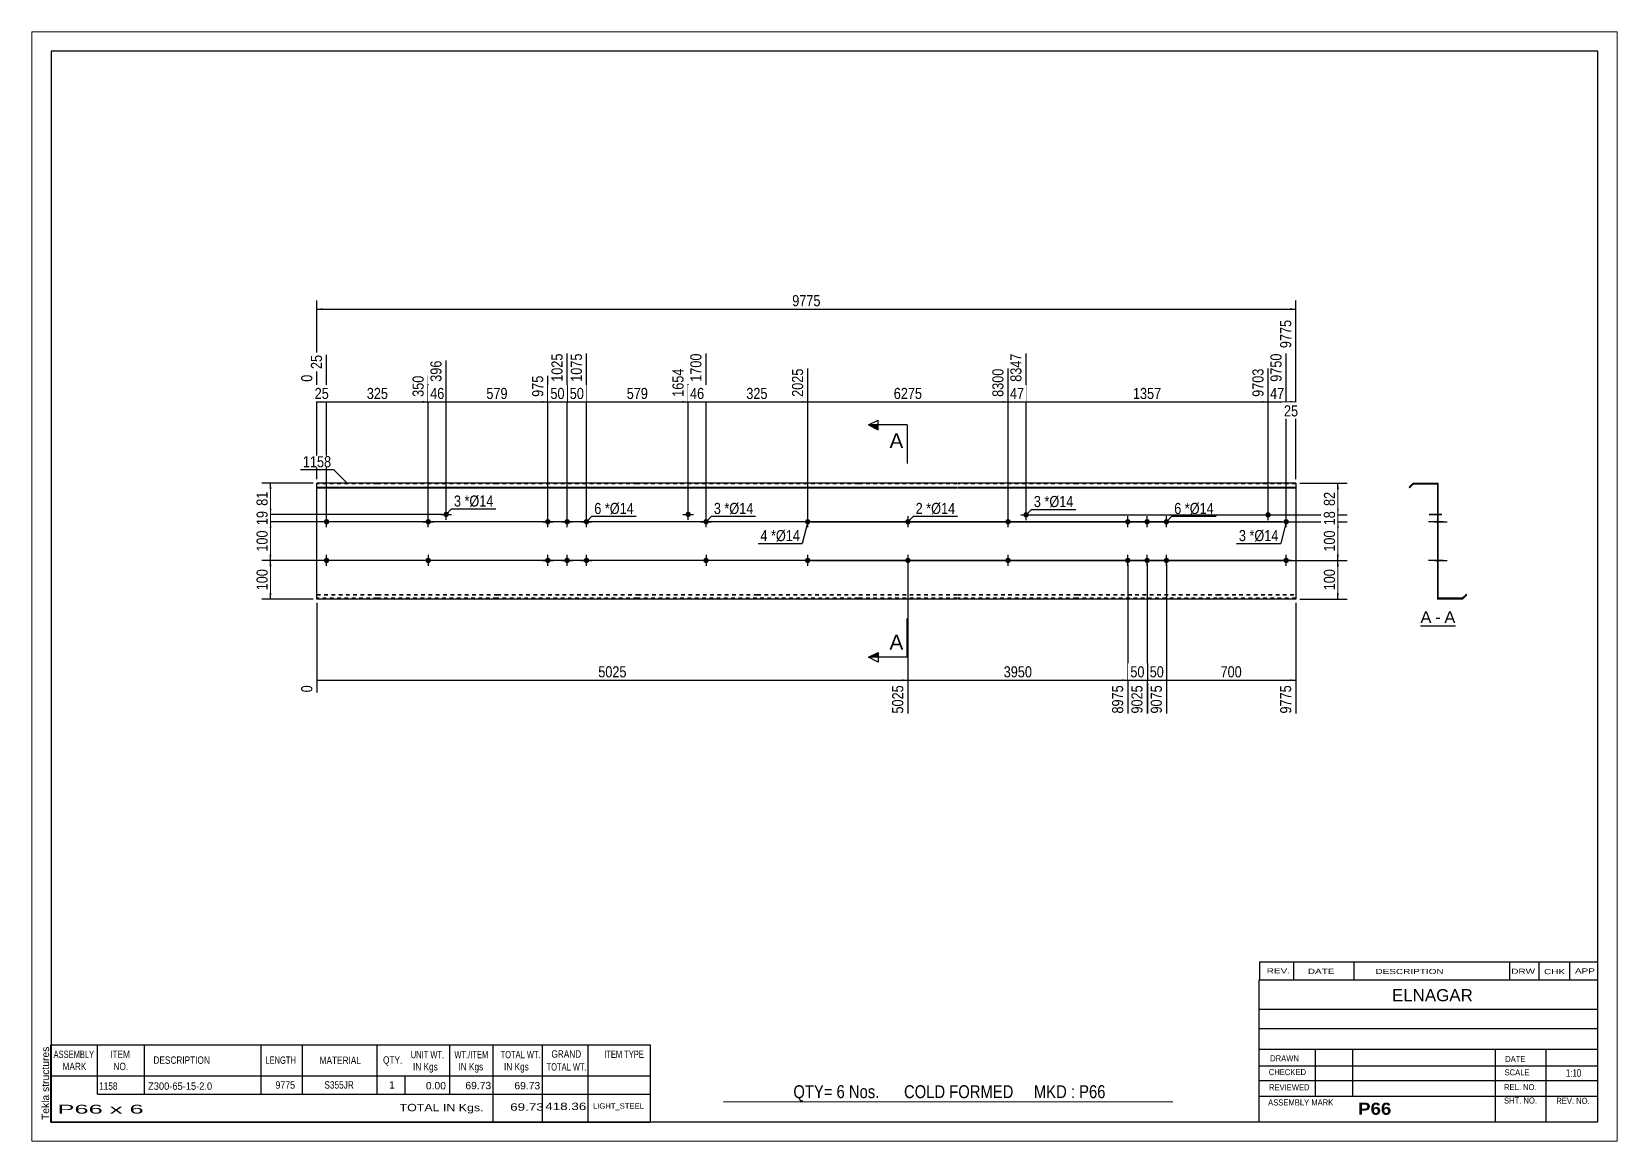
# Paper-space layout 'Layout1' of a CAD drawing. Header units: millimetres. Extents: x 0 to 410, y 0 to 287.
# The model-space entities are those that its viewports show. They can reach past a viewport. Long polylines and large blocks are cut down to what shows.
import ezdxf

# ---------------------------------------------------------------- set-up
doc = ezdxf.new("R2010")
doc.units = ezdxf.units.MM
doc.linetypes.add('DXK_LINE_DOT1', pattern=[1.8814, 0.9407, -0.9407])
doc.layers.add('Viewport layer', color=7, linetype='Continuous', plot=False)
doc.styles.add('Arial', font='ARIAL.TTF', dxfattribs={"height": 0.2})
doc.styles.add('Arial Bold', font='ARIALBD.TTF', dxfattribs={"height": 0.2})
doc.styles.add('Arial Narrow', font='ARIALN.TTF', dxfattribs={"height": 0.2})

# ---------------------------------------------------------------- blocks, each defined once
blk = doc.blocks.new('Unknown-629086649-2102')
at = {"color": 5, "linetype": 'Continuous'}
for p, q in [((331.25, 126.75), (-68.75, 126.75)), ((-68.75, 126.75), (-68.75, -150.25)), ((331.25, -150.25), (331.25, 126.75)), ((-68.75, -150.25), (331.25, -150.25))]:
    blk.add_line(p, q, dxfattribs=at)
at = {"color": 174, "linetype": 'Continuous', "style": 'Arial'}
blk.add_text('Tekla structures', height=1.9102, rotation=90, dxfattribs=at).set_placement((-69.25, -149.75))
blk = doc.blocks.new('Unknown-629086649-12 - 1240')
at = {"color": 7, "linetype": 'Continuous'}
blk.add_line((285.35, -21.95), (294.38, -21.95), dxfattribs=at)
at = {"color": 0, "linetype": 'Continuous'}
blk.add_wipeout([(288.19, -21.2), (288.19, -18), (285.35, -18), (285.35, -21.2)], dxfattribs=at)
blk.add_wipeout([(290.57, -21.2), (290.57, -18), (289.15, -18), (289.15, -21.2)], dxfattribs=at)
at = {"color": 96, "linetype": 'Continuous', "style": 'Arial'}
blk.add_text('A', height=3.06, dxfattribs=at).set_placement((285.35, -21.2))
at = {"color": 0, "linetype": 'Continuous'}
blk.add_wipeout([(294.38, -21.2), (294.38, -18), (291.53, -18), (291.53, -21.2)], dxfattribs=at)
at = {"color": 96, "linetype": 'Continuous', "style": 'Arial'}
for s, p in [('-', (289.15, -21.2)), ('A', (291.53, -21.2))]:
    blk.add_text(s, height=3.06, dxfattribs=at).set_placement(p)
blk = doc.blocks.new('Bolt-629086649-1223 - 1203')
at = {"linetype": 'Continuous'}
blk.add_hatch(color=3, dxfattribs=at).paths.add_polyline_path([(249.93, 5, -1), (251.33, 5, -1)])
at = {"color": 3, "linetype": 'Continuous'}
for p, q in [((249.23, 5), (252.03, 5)), ((250.63, 3.6), (250.63, 6.4))]:
    blk.add_line(p, q, dxfattribs=at)
blk = doc.blocks.new('Part-629086649-1218 - 1203')
at = {"color": 2, "linetype": 'Continuous'}
for p, q in [((0, -15), (0, 15)), ((15.6, 15), (0, 15)), ((0, 13.94), (15.6, 13.94)), ((0, 13.8), (15.6, 13.8)), ((46.51, 15), (15.7, 15)), ((15.7, 13.94), (46.51, 13.94)), ((15.7, 13.8), (46.51, 13.8)), ((82.8, 15), (46.61, 15)), ((46.61, 13.94), (82.8, 13.94)), ((46.61, 13.8), (82.8, 13.8)), ((113.72, 15), (82.9, 15)), ((82.9, 13.94), (113.72, 13.94)), ((82.9, 13.8), (113.72, 13.8)), ((140.01, 15), (113.82, 15)), ((113.82, 13.94), (140.01, 13.94)), ((113.82, 13.8), (140.01, 13.8)), ((165.51, 15), (140.11, 15)), ((140.11, 13.94), (165.51, 13.94)), ((140.11, 13.8), (165.51, 13.8)), ((196.47, 15), (165.61, 15)), ((165.61, 13.94), (196.47, 13.94)), ((165.61, 13.8), (196.47, 13.8)), ((232.77, 15), (196.57, 15)), ((196.57, 13.94), (232.77, 13.94)), ((196.57, 13.8), (232.77, 13.8)), ((253.13, 15), (232.87, 15)), ((232.87, 13.94), (253.13, 13.94)), ((232.87, 13.8), (253.13, 13.8)), ((253.13, 15), (253.13, -15)), ((15.6, -15), (0, -15)), ((46.51, -15), (15.7, -15)), ((82.8, -15), (46.61, -15)), ((113.72, -15), (82.9, -15)), ((140.01, -15), (113.82, -15)), ((165.51, -15), (140.11, -15)), ((196.47, -15), (165.61, -15)), ((232.77, -15), (196.57, -15)), ((253.13, -15), (232.87, -15))]:
    blk.add_line(p, q, dxfattribs=at)
at = {"color": 7, "linetype": 'DXK_LINE_DOT1'}
for p, q in [((15.6, 14.8), (0, 14.8)), ((46.51, 14.8), (15.7, 14.8)), ((82.8, 14.8), (46.61, 14.8)), ((113.72, 14.8), (82.9, 14.8)), ((140.01, 14.8), (113.82, 14.8)), ((165.51, 14.8), (140.11, 14.8)), ((196.47, 14.8), (165.61, 14.8)), ((232.77, 14.8), (196.57, 14.8)), ((253.13, 14.8), (232.87, 14.8)), ((0, -13.8), (15.6, -13.8)), ((0, -13.94), (15.6, -13.94)), ((15.6, -14.8), (0, -14.8)), ((15.7, -13.8), (46.51, -13.8)), ((15.7, -13.94), (46.51, -13.94)), ((46.51, -14.8), (15.7, -14.8)), ((46.61, -13.8), (82.8, -13.8)), ((46.61, -13.94), (82.8, -13.94)), ((82.8, -14.8), (46.61, -14.8)), ((82.9, -13.8), (113.72, -13.8)), ((82.9, -13.94), (113.72, -13.94)), ((113.72, -14.8), (82.9, -14.8)), ((113.82, -13.8), (140.01, -13.8)), ((113.82, -13.94), (140.01, -13.94)), ((140.01, -14.8), (113.82, -14.8)), ((140.11, -13.8), (165.51, -13.8)), ((140.11, -13.94), (165.51, -13.94)), ((165.51, -14.8), (140.11, -14.8)), ((165.61, -13.8), (196.47, -13.8)), ((165.61, -13.94), (196.47, -13.94)), ((196.47, -14.8), (165.61, -14.8)), ((196.57, -13.8), (232.77, -13.8)), ((196.57, -13.94), (232.77, -13.94)), ((232.77, -14.8), (196.57, -14.8)), ((232.87, -13.8), (253.13, -13.8)), ((232.87, -13.94), (253.13, -13.94)), ((253.13, -14.8), (232.87, -14.8))]:
    blk.add_line(p, q, dxfattribs=at)
blk = doc.blocks.new('Bolt-629086649-1219 - 1203')
at = {"linetype": 'Continuous'}
for points in [[(208.97, 5, -1), (210.37, 5, -1)], [(213.97, 5, -1), (215.37, 5, -1)], [(218.97, 5, -1), (220.37, 5, -1)], [(208.97, -5, -1), (210.37, -5, -1)], [(213.97, -5, -1), (215.37, -5, -1)], [(218.97, -5, -1), (220.37, -5, -1)]]:
    blk.add_hatch(color=3, dxfattribs=at).paths.add_polyline_path(points)
at = {"color": 3, "linetype": 'Continuous'}
for p, q in [((208.27, 5), (211.07, 5)), ((209.67, 3.6), (209.67, 6.4)), ((213.27, 5), (216.07, 5)), ((214.67, 3.6), (214.67, 6.4)), ((218.27, 5), (221.07, 5)), ((219.67, 3.6), (219.67, 6.4)), ((209.67, -6.4), (209.67, -3.6)), ((214.67, -6.4), (214.67, -3.6)), ((219.67, -6.4), (219.67, -3.6)), ((208.27, -5), (211.07, -5)), ((213.27, -5), (216.07, -5)), ((218.27, -5), (221.07, -5))]:
    blk.add_line(p, q, dxfattribs=at)
blk = doc.blocks.new('Bolt-629086649-1220 - 1203')
at = {"linetype": 'Continuous'}
blk.add_hatch(color=3, dxfattribs=at).paths.add_polyline_path([(245.26, 6.79, -1), (246.66, 6.79, -1)])
at = {"color": 3, "linetype": 'Continuous'}
for p, q in [((244.56, 6.79), (247.36, 6.79)), ((245.96, 5.39), (245.96, 8.19))]:
    blk.add_line(p, q, dxfattribs=at)
blk = doc.blocks.new('Bolt-629086649-1221 - 1203')
at = {"linetype": 'Continuous'}
blk.add_hatch(color=3, dxfattribs=at).paths.add_polyline_path([(182.68, 6.79, -1), (184.08, 6.79, -1)])
at = {"color": 3, "linetype": 'Continuous'}
for p, q in [((181.98, 6.79), (184.78, 6.79)), ((183.38, 5.39), (183.38, 8.19))]:
    blk.add_line(p, q, dxfattribs=at)
blk = doc.blocks.new('Bolt-629086649-1222 - 1203')
at = {"linetype": 'Continuous'}
blk.add_hatch(color=3, dxfattribs=at).paths.add_polyline_path([(178.01, 5, -1), (179.41, 5, -1)])
at = {"color": 3, "linetype": 'Continuous'}
for p, q in [((177.31, 5), (180.11, 5)), ((178.71, 3.6), (178.71, 6.4))]:
    blk.add_line(p, q, dxfattribs=at)
blk = doc.blocks.new('Bolt-629086649-1224 - 1203')
at = {"linetype": 'Continuous'}
for points in [[(59.01, 5, -1), (60.41, 5, -1)], [(64.01, 5, -1), (65.41, 5, -1)], [(69.01, 5, -1), (70.41, 5, -1)], [(59.01, -5, -1), (60.41, -5, -1)], [(64.01, -5, -1), (65.41, -5, -1)], [(69.01, -5, -1), (70.41, -5, -1)]]:
    blk.add_hatch(color=3, dxfattribs=at).paths.add_polyline_path(points)
at = {"color": 3, "linetype": 'Continuous'}
for p, q in [((58.31, 5), (61.11, 5)), ((59.71, 3.6), (59.71, 6.4)), ((63.31, 5), (66.11, 5)), ((64.71, 3.6), (64.71, 6.4)), ((68.31, 5), (71.11, 5)), ((69.71, 3.6), (69.71, 6.4)), ((59.71, -6.4), (59.71, -3.6)), ((64.71, -6.4), (64.71, -3.6)), ((69.71, -6.4), (69.71, -3.6)), ((58.31, -5), (61.11, -5)), ((63.31, -5), (66.11, -5)), ((68.31, -5), (71.11, -5))]:
    blk.add_line(p, q, dxfattribs=at)
blk = doc.blocks.new('Bolt-629086649-1225 - 1203')
at = {"linetype": 'Continuous'}
blk.add_hatch(color=3, dxfattribs=at).paths.add_polyline_path([(95.3, 6.91, -1), (96.7, 6.91, -1)])
at = {"color": 3, "linetype": 'Continuous'}
for p, q in [((96, 5.51), (96, 8.31)), ((94.6, 6.91), (97.4, 6.91))]:
    blk.add_line(p, q, dxfattribs=at)
blk = doc.blocks.new('Bolt-629086649-1226 - 1203')
at = {"linetype": 'Continuous'}
blk.add_hatch(color=3, dxfattribs=at).paths.add_polyline_path([(32.71, 6.91, -1), (34.11, 6.91, -1)])
at = {"color": 3, "linetype": 'Continuous'}
for p, q in [((33.41, 5.51), (33.41, 8.31)), ((32.01, 6.91), (34.81, 6.91))]:
    blk.add_line(p, q, dxfattribs=at)
blk = doc.blocks.new('Bolt-629086649-1227 - 1203')
at = {"linetype": 'Continuous'}
blk.add_hatch(color=3, dxfattribs=at).paths.add_polyline_path([(28.09, 5, -1), (29.49, 5, -1)])
at = {"color": 3, "linetype": 'Continuous'}
for p, q in [((27.39, 5), (30.19, 5)), ((28.79, 3.6), (28.79, 6.4))]:
    blk.add_line(p, q, dxfattribs=at)
blk = doc.blocks.new('Bolt-629086649-1228 - 1203')
at = {"linetype": 'Continuous'}
blk.add_hatch(color=3, dxfattribs=at).paths.add_polyline_path([(99.92, 5, -1), (101.32, 5, -1)])
at = {"color": 3, "linetype": 'Continuous'}
for p, q in [((99.22, 5), (102.02, 5)), ((100.62, 3.6), (100.62, 6.4))]:
    blk.add_line(p, q, dxfattribs=at)
blk = doc.blocks.new('Bolt-629086649-1229 - 1203')
at = {"linetype": 'Continuous'}
blk.add_hatch(color=3, dxfattribs=at).paths.add_polyline_path([(101.32, -5, -1), (99.92, -5, -1)])
at = {"color": 3, "linetype": 'Continuous'}
for p, q in [((100.62, -3.6), (100.62, -6.4)), ((102.02, -5), (99.22, -5))]:
    blk.add_line(p, q, dxfattribs=at)
blk = doc.blocks.new('Bolt-629086649-1230 - 1203')
at = {"linetype": 'Continuous'}
blk.add_hatch(color=3, dxfattribs=at).paths.add_polyline_path([(29.49, -5, -1), (28.09, -5, -1)])
at = {"color": 3, "linetype": 'Continuous'}
for p, q in [((28.79, -3.6), (28.79, -6.4)), ((30.19, -5), (27.39, -5))]:
    blk.add_line(p, q, dxfattribs=at)
blk = doc.blocks.new('Bolt-629086649-1231 - 1203')
at = {"linetype": 'Continuous'}
blk.add_hatch(color=3, dxfattribs=at).paths.add_polyline_path([(249.93, -5, -1), (251.33, -5, -1)])
at = {"color": 3, "linetype": 'Continuous'}
for p, q in [((250.63, -6.4), (250.63, -3.6)), ((252.03, -5), (249.23, -5))]:
    blk.add_line(p, q, dxfattribs=at)
blk = doc.blocks.new('Bolt-629086649-1232 - 1203')
at = {"linetype": 'Continuous'}
blk.add_hatch(color=3, dxfattribs=at).paths.add_polyline_path([(178.01, -5, -1), (179.41, -5, -1)])
at = {"color": 3, "linetype": 'Continuous'}
for p, q in [((178.71, -6.4), (178.71, -3.6)), ((180.11, -5), (177.31, -5))]:
    blk.add_line(p, q, dxfattribs=at)
blk = doc.blocks.new('Bolt-629086649-1233 - 1203')
at = {"linetype": 'Continuous'}
for points in [[(1.8, 5, -1), (3.2, 5, -1)], [(126.21, 5, -1), (127.61, 5, -1)]]:
    blk.add_hatch(color=3, dxfattribs=at).paths.add_polyline_path(points)
at = {"color": 3, "linetype": 'Continuous'}
for p, q in [((3.9, 5), (1.1, 5)), ((2.5, 3.6), (2.5, 6.4)), ((128.31, 5), (125.51, 5)), ((126.91, 3.6), (126.91, 6.4))]:
    blk.add_line(p, q, dxfattribs=at)
blk = doc.blocks.new('Bolt-629086649-1234 - 1203')
at = {"linetype": 'Continuous'}
for points in [[(1.8, -5, -1), (3.2, -5, -1)], [(126.21, -5, -1), (127.61, -5, -1)]]:
    blk.add_hatch(color=3, dxfattribs=at).paths.add_polyline_path(points)
at = {"color": 3, "linetype": 'Continuous'}
for p, q in [((2.5, -6.4), (2.5, -3.6)), ((126.91, -6.4), (126.91, -3.6)), ((3.9, -5), (1.1, -5)), ((128.31, -5), (125.51, -5))]:
    blk.add_line(p, q, dxfattribs=at)
blk = doc.blocks.new('Bolt-629086649-1235 - 1203')
at = {"linetype": 'Continuous'}
for points in [[(153.51, 5, -1), (152.11, 5, -1)], [(153.51, -5, -1), (152.11, -5, -1)]]:
    blk.add_hatch(color=3, dxfattribs=at).paths.add_polyline_path(points)
at = {"color": 3, "linetype": 'Continuous'}
for p, q in [((154.21, 5), (151.41, 5)), ((152.81, 6.4), (152.81, 3.6)), ((152.81, -3.6), (152.81, -6.4)), ((154.21, -5), (151.41, -5))]:
    blk.add_line(p, q, dxfattribs=at)
blk = doc.blocks.new('Bolt-629086649-1248 - 1240')
at = {"linetype": 'Continuous'}
for points in [[(289.76, 5.7), (289.76, 4.3), (289.96, 4.3), (289.96, 5.7)], [(289.76, 5.7), (289.76, 4.3), (289.96, 4.3), (289.96, 5.7)], [(289.76, 5.7), (289.76, 4.3), (289.96, 4.3), (289.96, 5.7)], [(289.76, -4.3), (289.76, -5.7), (289.96, -5.7), (289.96, -4.3)], [(289.76, -4.3), (289.76, -5.7), (289.96, -5.7), (289.96, -4.3)], [(289.76, -4.3), (289.76, -5.7), (289.96, -5.7), (289.96, -4.3)]]:
    blk.add_hatch(color=3, dxfattribs=at).paths.add_polyline_path(points)
at = {"color": 3, "linetype": 'Continuous'}
for p, q in [((291.26, 5), (287.46, 5)), ((291.26, 5), (287.46, 5)), ((291.26, 5), (287.46, 5)), ((289.96, 5.7), (289.76, 5.7)), ((289.96, 5.7), (289.76, 5.7)), ((289.96, 5.7), (289.76, 5.7)), ((289.96, 4.3), (289.76, 4.3)), ((289.96, 4.3), (289.76, 4.3)), ((289.96, 4.3), (289.76, 4.3)), ((291.26, -5), (287.46, -5)), ((291.26, -5), (287.46, -5)), ((291.26, -5), (287.46, -5)), ((289.96, -4.3), (289.76, -4.3)), ((289.96, -4.3), (289.76, -4.3)), ((289.96, -4.3), (289.76, -4.3)), ((289.96, -5.7), (289.76, -5.7)), ((289.96, -5.7), (289.76, -5.7)), ((289.96, -5.7), (289.76, -5.7))]:
    blk.add_line(p, q, dxfattribs=at)
blk = doc.blocks.new('Part-629086649-1242 - 1240')
at = {"color": 2, "linetype": 'Continuous'}
for p, q in [((283.46, 15), (282.4, 13.94)), ((282.4, 13.94), (282.54, 13.8)), ((282.54, 13.8), (283.54, 14.8)), ((283.46, 15), (289.96, 15)), ((283.54, 14.8), (289.76, 14.8)), ((289.76, 14.8), (289.76, -15)), ((289.96, -14.8), (289.96, 15)), ((296.26, -15), (289.76, -15)), ((296.18, -14.8), (289.96, -14.8)), ((297.18, -13.8), (296.18, -14.8)), ((296.26, -15), (297.32, -13.94)), ((297.32, -13.94), (297.18, -13.8))]:
    blk.add_line(p, q, dxfattribs=at)
blk = doc.blocks.new('Bolt-629086649-1243 - 1240')
at = {"linetype": 'Continuous'}
for points in [[(289.76, 5.7), (289.76, 4.3), (289.96, 4.3), (289.96, 5.7)], [(289.76, 5.7), (289.76, 4.3), (289.96, 4.3), (289.96, 5.7)], [(289.76, 5.7), (289.76, 4.3), (289.96, 4.3), (289.96, 5.7)], [(289.76, -4.3), (289.76, -5.7), (289.96, -5.7), (289.96, -4.3)], [(289.76, -4.3), (289.76, -5.7), (289.96, -5.7), (289.96, -4.3)], [(289.76, -4.3), (289.76, -5.7), (289.96, -5.7), (289.96, -4.3)]]:
    blk.add_hatch(color=3, dxfattribs=at).paths.add_polyline_path(points)
at = {"color": 3, "linetype": 'Continuous'}
for p, q in [((291.26, 5), (287.46, 5)), ((291.26, 5), (287.46, 5)), ((291.26, 5), (287.46, 5)), ((289.96, 5.7), (289.76, 5.7)), ((289.96, 5.7), (289.76, 5.7)), ((289.96, 5.7), (289.76, 5.7)), ((289.96, 4.3), (289.76, 4.3)), ((289.96, 4.3), (289.76, 4.3)), ((289.96, 4.3), (289.76, 4.3)), ((291.26, -5), (287.46, -5)), ((291.26, -5), (287.46, -5)), ((291.26, -5), (287.46, -5)), ((289.96, -4.3), (289.76, -4.3)), ((289.96, -4.3), (289.76, -4.3)), ((289.96, -4.3), (289.76, -4.3)), ((289.96, -5.7), (289.76, -5.7)), ((289.96, -5.7), (289.76, -5.7)), ((289.96, -5.7), (289.76, -5.7))]:
    blk.add_line(p, q, dxfattribs=at)
blk = doc.blocks.new('Bolt-629086649-1244 - 1240')
at = {"linetype": 'Continuous'}
blk.add_hatch(color=3, dxfattribs=at).paths.add_polyline_path([(289.76, 7.49), (289.76, 6.09), (289.96, 6.09), (289.96, 7.49)])
at = {"color": 3, "linetype": 'Continuous'}
for p, q in [((290.91, 6.79), (287.61, 6.79)), ((289.96, 7.49), (289.76, 7.49)), ((289.96, 6.09), (289.76, 6.09))]:
    blk.add_line(p, q, dxfattribs=at)
blk = doc.blocks.new('Bolt-629086649-1245 - 1240')
at = {"linetype": 'Continuous'}
blk.add_hatch(color=3, dxfattribs=at).paths.add_polyline_path([(289.76, 7.49), (289.76, 6.09), (289.96, 6.09), (289.96, 7.49)])
at = {"color": 3, "linetype": 'Continuous'}
for p, q in [((290.91, 6.79), (287.61, 6.79)), ((289.96, 7.49), (289.76, 7.49)), ((289.96, 6.09), (289.76, 6.09))]:
    blk.add_line(p, q, dxfattribs=at)
blk = doc.blocks.new('Bolt-629086649-1246 - 1240')
at = {"linetype": 'Continuous'}
blk.add_hatch(color=3, dxfattribs=at).paths.add_polyline_path([(289.76, 5.7), (289.76, 4.3), (289.96, 4.3), (289.96, 5.7)])
at = {"color": 3, "linetype": 'Continuous'}
for p, q in [((290.91, 5), (287.61, 5)), ((289.96, 5.7), (289.76, 5.7)), ((289.96, 4.3), (289.76, 4.3))]:
    blk.add_line(p, q, dxfattribs=at)
blk = doc.blocks.new('Bolt-629086649-1247 - 1240')
at = {"linetype": 'Continuous'}
blk.add_hatch(color=3, dxfattribs=at).paths.add_polyline_path([(289.76, 5.7), (289.76, 4.3), (289.96, 4.3), (289.96, 5.7)])
at = {"color": 3, "linetype": 'Continuous'}
for p, q in [((290.91, 5), (287.61, 5)), ((289.96, 5.7), (289.76, 5.7)), ((289.96, 4.3), (289.76, 4.3))]:
    blk.add_line(p, q, dxfattribs=at)
blk = doc.blocks.new('Bolt-629086649-1249 - 1240')
at = {"linetype": 'Continuous'}
blk.add_hatch(color=3, dxfattribs=at).paths.add_polyline_path([(289.76, 7.61), (289.76, 6.21), (289.96, 6.21), (289.96, 7.61)])
at = {"color": 3, "linetype": 'Continuous'}
for p, q in [((290.91, 6.91), (287.61, 6.91)), ((289.96, 7.61), (289.76, 7.61)), ((289.96, 6.21), (289.76, 6.21))]:
    blk.add_line(p, q, dxfattribs=at)
blk = doc.blocks.new('Bolt-629086649-1250 - 1240')
at = {"linetype": 'Continuous'}
blk.add_hatch(color=3, dxfattribs=at).paths.add_polyline_path([(289.76, 7.61), (289.76, 6.21), (289.96, 6.21), (289.96, 7.61)])
at = {"color": 3, "linetype": 'Continuous'}
for p, q in [((290.91, 6.91), (287.61, 6.91)), ((289.96, 7.61), (289.76, 7.61)), ((289.96, 6.21), (289.76, 6.21))]:
    blk.add_line(p, q, dxfattribs=at)
blk = doc.blocks.new('Bolt-629086649-1251 - 1240')
at = {"linetype": 'Continuous'}
blk.add_hatch(color=3, dxfattribs=at).paths.add_polyline_path([(289.76, 5.7), (289.76, 4.3), (289.96, 4.3), (289.96, 5.7)])
at = {"color": 3, "linetype": 'Continuous'}
for p, q in [((290.91, 5), (287.61, 5)), ((289.96, 5.7), (289.76, 5.7)), ((289.96, 4.3), (289.76, 4.3))]:
    blk.add_line(p, q, dxfattribs=at)
blk = doc.blocks.new('Bolt-629086649-1252 - 1240')
at = {"linetype": 'Continuous'}
blk.add_hatch(color=3, dxfattribs=at).paths.add_polyline_path([(289.76, 5.7), (289.76, 4.3), (289.96, 4.3), (289.96, 5.7)])
at = {"color": 3, "linetype": 'Continuous'}
for p, q in [((290.91, 5), (287.61, 5)), ((289.96, 5.7), (289.76, 5.7)), ((289.96, 4.3), (289.76, 4.3))]:
    blk.add_line(p, q, dxfattribs=at)
blk = doc.blocks.new('Bolt-629086649-1253 - 1240')
at = {"linetype": 'Continuous'}
blk.add_hatch(color=3, dxfattribs=at).paths.add_polyline_path([(289.96, -5.7), (289.96, -4.3), (289.76, -4.3), (289.76, -5.7)])
at = {"color": 3, "linetype": 'Continuous'}
for p, q in [((289.96, -4.3), (289.76, -4.3)), ((290.76, -5), (289.76, -5)), ((289.96, -5.7), (289.76, -5.7))]:
    blk.add_line(p, q, dxfattribs=at)
blk = doc.blocks.new('Bolt-629086649-1254 - 1240')
at = {"linetype": 'Continuous'}
blk.add_hatch(color=3, dxfattribs=at).paths.add_polyline_path([(289.96, -5.7), (289.96, -4.3), (289.76, -4.3), (289.76, -5.7)])
at = {"color": 3, "linetype": 'Continuous'}
for p, q in [((289.96, -4.3), (289.76, -4.3)), ((290.76, -5), (289.76, -5)), ((289.96, -5.7), (289.76, -5.7))]:
    blk.add_line(p, q, dxfattribs=at)
blk = doc.blocks.new('Bolt-629086649-1255 - 1240')
at = {"linetype": 'Continuous'}
blk.add_hatch(color=3, dxfattribs=at).paths.add_polyline_path([(289.76, -4.3), (289.76, -5.7), (289.96, -5.7), (289.96, -4.3)])
at = {"color": 3, "linetype": 'Continuous'}
for p, q in [((288.96, -5), (292.26, -5)), ((289.76, -4.3), (289.96, -4.3)), ((289.76, -5.7), (289.96, -5.7))]:
    blk.add_line(p, q, dxfattribs=at)
blk = doc.blocks.new('Bolt-629086649-1256 - 1240')
at = {"linetype": 'Continuous'}
blk.add_hatch(color=3, dxfattribs=at).paths.add_polyline_path([(289.76, -4.3), (289.76, -5.7), (289.96, -5.7), (289.96, -4.3)])
at = {"color": 3, "linetype": 'Continuous'}
for p, q in [((288.96, -5), (292.26, -5)), ((289.76, -4.3), (289.96, -4.3)), ((289.76, -5.7), (289.96, -5.7))]:
    blk.add_line(p, q, dxfattribs=at)
blk = doc.blocks.new('Bolt-629086649-1257 - 1240')
at = {"linetype": 'Continuous'}
blk.add_hatch(color=3, dxfattribs=at).paths.add_polyline_path([(289.76, 5.7), (289.76, 4.3), (289.96, 4.3), (289.96, 5.7)])
blk.add_hatch(color=3, dxfattribs=at).paths.add_polyline_path([(289.76, 5.7), (289.76, 4.3), (289.96, 4.3), (289.96, 5.7)])
at = {"color": 3, "linetype": 'Continuous'}
for p, q in [((288.96, 5), (292.26, 5)), ((288.96, 5), (292.26, 5)), ((289.76, 5.7), (289.96, 5.7)), ((289.76, 5.7), (289.96, 5.7)), ((289.76, 4.3), (289.96, 4.3)), ((289.76, 4.3), (289.96, 4.3))]:
    blk.add_line(p, q, dxfattribs=at)
blk = doc.blocks.new('Bolt-629086649-1258 - 1240')
at = {"linetype": 'Continuous'}
blk.add_hatch(color=3, dxfattribs=at).paths.add_polyline_path([(289.76, -4.3), (289.76, -5.7), (289.96, -5.7), (289.96, -4.3)])
blk.add_hatch(color=3, dxfattribs=at).paths.add_polyline_path([(289.76, -4.3), (289.76, -5.7), (289.96, -5.7), (289.96, -4.3)])
at = {"color": 3, "linetype": 'Continuous'}
for p, q in [((288.96, -5), (292.26, -5)), ((288.96, -5), (292.26, -5)), ((289.76, -4.3), (289.96, -4.3)), ((289.76, -4.3), (289.96, -4.3)), ((289.76, -5.7), (289.96, -5.7)), ((289.76, -5.7), (289.96, -5.7))]:
    blk.add_line(p, q, dxfattribs=at)
blk = doc.blocks.new('Bolt-629086649-1259 - 1240')
at = {"linetype": 'Continuous'}
for points in [[(289.96, 4.3), (289.96, 5.7), (289.76, 5.7), (289.76, 4.3)], [(289.96, -5.7), (289.96, -4.3), (289.76, -4.3), (289.76, -5.7)]]:
    blk.add_hatch(color=3, dxfattribs=at).paths.add_polyline_path(points)
at = {"color": 3, "linetype": 'Continuous'}
for p, q in [((289.96, 5), (287.76, 5)), ((289.96, 5.7), (289.76, 5.7)), ((289.96, 4.3), (289.76, 4.3)), ((289.96, -5), (287.76, -5)), ((289.96, -4.3), (289.76, -4.3)), ((289.96, -5.7), (289.76, -5.7))]:
    blk.add_line(p, q, dxfattribs=at)
blk = doc.blocks.new('StraightDimension-629086649-1279 - 1203')
at = {"linetype": 'Continuous'}
blk.add_hatch(color=7, dxfattribs=at).paths.add_polyline_path([(94.5, 36.25), (96, 36), (94.5, 35.75)])
at = {"color": 7, "linetype": 'Continuous'}
for p, q in [((69.71, 6), (69.71, 48.51)), ((96, 7.91), (96, 44.61)), ((69.71, 36), (96, 36))]:
    blk.add_line(p, q, dxfattribs=at)
at = {"color": 0, "linetype": 'Continuous'}
blk.add_wipeout([(95.4, 45.21), (91.2, 45.21), (91.2, 36.7), (95.4, 36.7)], dxfattribs=at)
at = {"color": 0}
blk.add_wipeout([(86.2, 36.15), (86.2, 40.35), (79.51, 40.35), (79.51, 36.15)], dxfattribs=at)
at = {"color": 3, "linetype": 'Continuous', "style": 'Arial Narrow'}
blk.add_text('1654', height=2.863, rotation=90.0002, dxfattribs=at).set_placement((94.8, 37.3))
at = {"color": 3, "style": 'Arial Narrow'}
blk.add_text('579', height=2.863, dxfattribs=at).set_placement((80.11, 36.75))
blk = doc.blocks.new('StraightDimension-629086649-1284 - 1203')
at = {"linetype": 'Continuous'}
blk.add_hatch(color=7, dxfattribs=at).paths.add_polyline_path([(27.29, 36.25), (28.79, 36), (27.29, 35.75)])
at = {"color": 7, "linetype": 'Continuous'}
for p, q in [((2.5, 6), (2.5, 48.16)), ((28.79, 6), (28.79, 42.78)), ((2.5, 36), (28.79, 36))]:
    blk.add_line(p, q, dxfattribs=at)
at = {"color": 0, "linetype": 'Continuous'}
blk.add_wipeout([(28.19, 43.38), (23.99, 43.38), (23.99, 36.7), (28.19, 36.7)], dxfattribs=at)
at = {"color": 0}
blk.add_wipeout([(18.99, 36.15), (18.99, 40.35), (12.3, 40.35), (12.3, 36.15)], dxfattribs=at)
at = {"color": 3, "linetype": 'Continuous', "style": 'Arial Narrow'}
blk.add_text('350', height=2.863, rotation=90.0002, dxfattribs=at).set_placement((27.59, 37.3))
at = {"color": 3, "style": 'Arial Narrow'}
blk.add_text('325', height=2.863, dxfattribs=at).set_placement((12.9, 36.75))
blk = doc.blocks.new('StraightDimension-629086649-1411 - 1203')
at = {"linetype": 'Continuous'}
for points in [[(1.5, 59.75), (0, 60), (1.5, 60.25)], [(251.63, 60.25), (253.13, 60), (251.63, 59.75)]]:
    blk.add_hatch(color=7, dxfattribs=at).paths.add_polyline_path(points)
at = {"color": 7, "linetype": 'Continuous'}
for p, q in [((0, 16), (0, 62.25)), ((253.13, 16), (253.13, 62.25)), ((0, 60), (253.13, 60))]:
    blk.add_line(p, q, dxfattribs=at)
at = {"color": 0}
blk.add_wipeout([(130.82, 60.15), (130.82, 64.35), (122.31, 64.35), (122.31, 60.15)], dxfattribs=at)
at = {"color": 3, "style": 'Arial Narrow'}
blk.add_text('9775', height=2.863, dxfattribs=at).set_placement((122.91, 60.75))
blk = doc.blocks.new('StraightDimension-629086649-1283 - 1203')
at = {"linetype": 'Continuous'}
blk.add_hatch(color=7, dxfattribs=at).paths.add_polyline_path([(31.91, 36.25), (33.41, 36), (31.91, 35.75)])
at = {"color": 7, "linetype": 'Continuous'}
for p, q in [((33.41, 7.91), (33.41, 46.68)), ((28.79, 6), (28.79, 42.78)), ((28.79, 36), (33.41, 36))]:
    blk.add_line(p, q, dxfattribs=at)
at = {"color": 0}
blk.add_wipeout([(33.53, 36.15), (33.53, 40.35), (28.68, 40.35), (28.68, 36.15)], dxfattribs=at)
at = {"color": 0, "linetype": 'Continuous'}
blk.add_wipeout([(32.81, 47.28), (28.61, 47.28), (28.61, 40.6), (32.81, 40.6)], dxfattribs=at)
at = {"color": 3, "linetype": 'Continuous', "style": 'Arial Narrow'}
blk.add_text('396', height=2.863, rotation=90.0002, dxfattribs=at).set_placement((32.21, 41.2))
at = {"color": 3, "style": 'Arial Narrow'}
blk.add_text('46', height=2.863, dxfattribs=at).set_placement((29.28, 36.75))
blk = doc.blocks.new('StraightDimension-629086649-1342 - 1203')
at = {"linetype": 'Continuous'}
blk.add_hatch(color=7, dxfattribs=at).paths.add_polyline_path([(218.17, -35.75), (219.67, -36), (218.17, -36.25)])
at = {"color": 7, "linetype": 'Continuous'}
for p, q in [((214.67, -6), (214.67, -44.61)), ((219.67, -6), (219.67, -44.61)), ((214.67, -36), (219.67, -36))]:
    blk.add_line(p, q, dxfattribs=at)
at = {"color": 0}
blk.add_wipeout([(219.6, -35.85), (219.6, -31.65), (214.74, -31.65), (214.74, -35.85)], dxfattribs=at)
at = {"color": 0, "linetype": 'Continuous'}
blk.add_wipeout([(219.07, -36.7), (214.87, -36.7), (214.87, -45.21), (219.07, -45.21)], dxfattribs=at)
at = {"color": 3, "style": 'Arial Narrow'}
blk.add_text('50', height=2.863, dxfattribs=at).set_placement((215.34, -35.25))
at = {"color": 3, "linetype": 'Continuous', "style": 'Arial Narrow'}
blk.add_text('9075', height=2.863, rotation=90.0002, dxfattribs=at).set_placement((218.47, -44.61))
blk = doc.blocks.new('StraightDimension-629086649-1282 - 1203')
at = {"linetype": 'Continuous'}
blk.add_hatch(color=7, dxfattribs=at).paths.add_polyline_path([(58.21, 36.25), (59.71, 36), (58.21, 35.75)])
at = {"color": 7, "linetype": 'Continuous'}
for p, q in [((33.41, 7.91), (33.41, 46.68)), ((59.71, 6), (59.71, 42.78)), ((33.41, 36), (59.71, 36))]:
    blk.add_line(p, q, dxfattribs=at)
at = {"color": 0, "linetype": 'Continuous'}
blk.add_wipeout([(59.11, 43.38), (54.91, 43.38), (54.91, 36.7), (59.11, 36.7)], dxfattribs=at)
at = {"color": 0}
blk.add_wipeout([(49.9, 36.15), (49.9, 40.35), (43.22, 40.35), (43.22, 36.15)], dxfattribs=at)
at = {"color": 3, "linetype": 'Continuous', "style": 'Arial Narrow'}
blk.add_text('975', height=2.863, rotation=90.0002, dxfattribs=at).set_placement((58.51, 37.3))
at = {"color": 3, "style": 'Arial Narrow'}
blk.add_text('579', height=2.863, dxfattribs=at).set_placement((43.82, 36.75))
blk = doc.blocks.new('StraightDimension-629086649-1361 - 1203')
at = {"linetype": 'Continuous'}
for points in [[(-12.25, 13.5), (-12, 15), (-11.75, 13.5)], [(-11.75, 8.41), (-12, 6.91), (-12.25, 8.41)]]:
    blk.add_hatch(color=7, dxfattribs=at).paths.add_polyline_path(points)
at = {"color": 7, "linetype": 'Continuous'}
for p, q in [((-1, 15), (-14.25, 15)), ((-12, 6.91), (-12, 15)), ((32.41, 6.91), (-14.25, 6.91))]:
    blk.add_line(p, q, dxfattribs=at)
at = {"color": 0}
blk.add_wipeout([(-12.15, 13.38), (-16.35, 13.38), (-16.35, 8.53), (-12.15, 8.53)], dxfattribs=at)
at = {"color": 3, "style": 'Arial Narrow'}
blk.add_text('81', height=2.863, rotation=90.0002, dxfattribs=at).set_placement((-12.75, 9.13))
blk = doc.blocks.new('StraightDimension-629086649-1344 - 1203')
at = {"linetype": 'Continuous'}
blk.add_hatch(color=7, dxfattribs=at).paths.add_polyline_path([(208.17, -35.75), (209.67, -36), (208.17, -36.25)])
at = {"color": 7, "linetype": 'Continuous'}
for p, q in [((152.81, -6), (152.81, -44.61)), ((209.67, -6), (209.67, -44.61)), ((152.81, -36), (209.67, -36))]:
    blk.add_line(p, q, dxfattribs=at)
at = {"color": 0}
blk.add_wipeout([(185.5, -35.85), (185.5, -31.65), (176.99, -31.65), (176.99, -35.85)], dxfattribs=at)
at = {"color": 0, "linetype": 'Continuous'}
blk.add_wipeout([(209.07, -36.7), (204.87, -36.7), (204.87, -45.21), (209.07, -45.21)], dxfattribs=at)
at = {"color": 3, "style": 'Arial Narrow'}
blk.add_text('3950', height=2.863, dxfattribs=at).set_placement((177.59, -35.25))
at = {"color": 3, "linetype": 'Continuous', "style": 'Arial Narrow'}
blk.add_text('8975', height=2.863, rotation=90.0002, dxfattribs=at).set_placement((208.47, -44.61))
blk = doc.blocks.new('StraightDimension-629086649-1280 - 1203')
at = {"linetype": 'Continuous'}
blk.add_hatch(color=7, dxfattribs=at).paths.add_polyline_path([(68.21, 36.25), (69.71, 36), (68.21, 35.75)])
at = {"color": 7, "linetype": 'Continuous'}
for p, q in [((64.71, 6), (64.71, 48.51)), ((69.71, 6), (69.71, 48.51)), ((64.71, 36), (69.71, 36))]:
    blk.add_line(p, q, dxfattribs=at)
at = {"color": 0}
blk.add_wipeout([(69.64, 36.15), (69.64, 40.35), (64.78, 40.35), (64.78, 36.15)], dxfattribs=at)
at = {"color": 0, "linetype": 'Continuous'}
blk.add_wipeout([(69.11, 49.11), (64.91, 49.11), (64.91, 40.6), (69.11, 40.6)], dxfattribs=at)
at = {"color": 3, "linetype": 'Continuous', "style": 'Arial Narrow'}
blk.add_text('1075', height=2.863, rotation=90.0002, dxfattribs=at).set_placement((68.51, 41.2))
at = {"color": 3, "style": 'Arial Narrow'}
blk.add_text('50', height=2.863, dxfattribs=at).set_placement((65.38, 36.75))
blk = doc.blocks.new('StraightDimension-629086649-1364 - 1203')
at = {"linetype": 'Continuous'}
for points in [[(-12.25, -6.5), (-12, -5), (-11.75, -6.5)], [(-11.75, -13.5), (-12, -15), (-12.25, -13.5)]]:
    blk.add_hatch(color=7, dxfattribs=at).paths.add_polyline_path(points)
at = {"color": 7, "linetype": 'Continuous'}
for p, q in [((249.63, -5), (-14.25, -5)), ((-12, -15), (-12, -5)), ((-1, -15), (-14.25, -15))]:
    blk.add_line(p, q, dxfattribs=at)
at = {"color": 0}
blk.add_wipeout([(-12.15, -6.66), (-16.35, -6.66), (-16.35, -13.34), (-12.15, -13.34)], dxfattribs=at)
at = {"color": 3, "style": 'Arial Narrow'}
blk.add_text('100', height=2.863, rotation=90.0002, dxfattribs=at).set_placement((-12.75, -12.74))
blk = doc.blocks.new('StraightDimension-629086649-1363 - 1203')
at = {"linetype": 'Continuous'}
for points in [[(-12.25, 3.5), (-12, 5), (-11.75, 3.5)], [(-11.75, -3.5), (-12, -5), (-12.25, -3.5)]]:
    blk.add_hatch(color=7, dxfattribs=at).paths.add_polyline_path(points)
at = {"color": 7, "linetype": 'Continuous'}
for p, q in [((249.63, 5), (-14.25, 5)), ((-12, -5), (-12, 5)), ((249.63, -5), (-14.25, -5))]:
    blk.add_line(p, q, dxfattribs=at)
at = {"color": 0}
blk.add_wipeout([(-12.15, 3.34), (-16.35, 3.34), (-16.35, -3.34), (-12.15, -3.34)], dxfattribs=at)
at = {"color": 3, "style": 'Arial Narrow'}
blk.add_text('100', height=2.863, rotation=90.0002, dxfattribs=at).set_placement((-12.75, -2.74))
blk = doc.blocks.new('StraightDimension-629086649-1341 - 1203')
at = {"linetype": 'Continuous'}
blk.add_hatch(color=7, dxfattribs=at).paths.add_polyline_path([(251.63, -35.75), (253.13, -36), (251.63, -36.25)])
at = {"color": 7, "linetype": 'Continuous'}
for p, q in [((219.67, -6), (219.67, -44.61)), ((253.13, -16), (253.13, -44.61)), ((219.67, -36), (253.13, -36))]:
    blk.add_line(p, q, dxfattribs=at)
at = {"color": 0}
blk.add_wipeout([(239.74, -35.85), (239.74, -31.65), (233.06, -31.65), (233.06, -35.85)], dxfattribs=at)
at = {"color": 0, "linetype": 'Continuous'}
blk.add_wipeout([(252.53, -36.7), (248.33, -36.7), (248.33, -45.21), (252.53, -45.21)], dxfattribs=at)
at = {"color": 3, "style": 'Arial Narrow'}
blk.add_text('700', height=2.863, dxfattribs=at).set_placement((233.66, -35.25))
at = {"color": 3, "linetype": 'Continuous', "style": 'Arial Narrow'}
blk.add_text('9775', height=2.863, rotation=90.0002, dxfattribs=at).set_placement((251.93, -44.61))
blk = doc.blocks.new('StraightDimension-629086649-1362 - 1203')
at = {"linetype": 'Continuous'}
for points in [[(-11.75, 8.41), (-12, 6.91), (-12.25, 8.41)], [(-12.25, 3.5), (-12, 5), (-11.75, 3.5)]]:
    blk.add_hatch(color=7, dxfattribs=at).paths.add_polyline_path(points)
at = {"color": 7, "linetype": 'Continuous'}
for p, q in [((32.41, 6.91), (-14.25, 6.91)), ((249.63, 5), (-14.25, 5)), ((-12, 5), (-12, 6.91))]:
    blk.add_line(p, q, dxfattribs=at)
at = {"color": 0}
blk.add_wipeout([(-12.15, 8.38), (-16.35, 8.38), (-16.35, 3.53), (-12.15, 3.53)], dxfattribs=at)
at = {"color": 3, "style": 'Arial Narrow'}
blk.add_text('19', height=2.863, rotation=90.0002, dxfattribs=at).set_placement((-12.75, 4.13))
blk = doc.blocks.new('StraightDimension-629086649-1383 - 1203')
at = {"linetype": 'Continuous'}
for points in [[(263.75, 3.5), (264, 5), (264.25, 3.5)], [(264.25, -3.5), (264, -5), (263.75, -3.5)]]:
    blk.add_hatch(color=7, dxfattribs=at).paths.add_polyline_path(points)
at = {"color": 7, "linetype": 'Continuous'}
for p, q in [((127.91, 5), (266.4, 5)), ((264, -5), (264, 5)), ((127.91, -5), (266.4, -5))]:
    blk.add_line(p, q, dxfattribs=at)
at = {"color": 0}
blk.add_wipeout([(263.85, 3.34), (259.65, 3.34), (259.65, -3.34), (263.85, -3.34)], dxfattribs=at)
at = {"color": 3, "style": 'Arial Narrow'}
blk.add_text('100', height=2.863, rotation=90.0002, dxfattribs=at).set_placement((263.25, -2.74))
blk = doc.blocks.new('StraightDimension-629086649-1273 - 1203')
at = {"linetype": 'Continuous'}
blk.add_hatch(color=7, dxfattribs=at).paths.add_polyline_path([(249.13, 36.25), (250.63, 36), (249.13, 35.75)])
at = {"color": 7, "linetype": 'Continuous'}
for p, q in [((250.63, 6), (250.63, 48.51)), ((245.96, 7.79), (245.96, 44.61)), ((245.96, 36), (250.63, 36))]:
    blk.add_line(p, q, dxfattribs=at)
at = {"color": 0}
blk.add_wipeout([(250.73, 36.15), (250.73, 40.35), (245.87, 40.35), (245.87, 36.15)], dxfattribs=at)
at = {"color": 0, "linetype": 'Continuous'}
blk.add_wipeout([(250.03, 49.11), (245.83, 49.11), (245.83, 40.6), (250.03, 40.6)], dxfattribs=at)
at = {"color": 3, "linetype": 'Continuous', "style": 'Arial Narrow'}
blk.add_text('9750', height=2.863, rotation=90.0002, dxfattribs=at).set_placement((249.43, 41.2))
at = {"color": 3, "style": 'Arial Narrow'}
blk.add_text('47', height=2.863, dxfattribs=at).set_placement((246.47, 36.75))
blk = doc.blocks.new('StraightDimension-629086649-1272 - 1203')
at = {"linetype": 'Continuous'}
blk.add_hatch(color=7, dxfattribs=at).paths.add_polyline_path([(251.63, 36.25), (253.13, 36), (251.63, 35.75)])
at = {"color": 7, "linetype": 'Continuous'}
for p, q in [((253.13, 16), (253.13, 57.21)), ((250.63, 6), (250.63, 48.51)), ((250.63, 36), (253.13, 36))]:
    blk.add_line(p, q, dxfattribs=at)
at = {"color": 0, "linetype": 'Continuous'}
blk.add_wipeout([(252.53, 57.81), (248.33, 57.81), (248.33, 49.3), (252.53, 49.3)], dxfattribs=at)
at = {"color": 0}
blk.add_wipeout([(254.31, 31.65), (254.31, 35.85), (249.46, 35.85), (249.46, 31.65)], dxfattribs=at)
at = {"color": 3, "linetype": 'Continuous', "style": 'Arial Narrow'}
blk.add_text('9775', height=2.863, rotation=90.0002, dxfattribs=at).set_placement((251.93, 49.9))
at = {"color": 3, "style": 'Arial Narrow'}
blk.add_text('25', height=2.863, dxfattribs=at).set_placement((250.06, 32.25))
blk = doc.blocks.new('StraightDimension-629086649-1345 - 1203')
at = {"linetype": 'Continuous'}
blk.add_hatch(color=7, dxfattribs=at).paths.add_polyline_path([(151.31, -35.75), (152.81, -36), (151.31, -36.25)])
at = {"color": 7, "linetype": 'Continuous'}
for p, q in [((152.81, -6), (152.81, -44.61)), ((0, -16), (0, -39.13)), ((0, -36), (152.81, -36))]:
    blk.add_line(p, q, dxfattribs=at)
at = {"color": 0}
blk.add_wipeout([(80.66, -35.85), (80.66, -31.65), (72.15, -31.65), (72.15, -35.85)], dxfattribs=at)
at = {"color": 0, "linetype": 'Continuous'}
for points in [[(-0.6, -36.7), (-4.8, -36.7), (-4.8, -39.73), (-0.6, -39.73)], [(152.21, -36.7), (148.01, -36.7), (148.01, -45.21), (152.21, -45.21)]]:
    blk.add_wipeout(points, dxfattribs=at)
at = {"color": 3, "style": 'Arial Narrow'}
blk.add_text('5025', height=2.863, dxfattribs=at).set_placement((72.75, -35.25))
at = {"color": 3, "linetype": 'Continuous', "style": 'Arial Narrow'}
for s, height, p in [('0', 2.86, (-1.2, -39.13)), ('5025', 2.863, (151.61, -44.61))]:
    blk.add_text(s, height=height, rotation=90.0002, dxfattribs=at).set_placement(p)
blk = doc.blocks.new('StraightDimension-629086649-1281 - 1203')
at = {"linetype": 'Continuous'}
blk.add_hatch(color=7, dxfattribs=at).paths.add_polyline_path([(63.21, 36.25), (64.71, 36), (63.21, 35.75)])
at = {"color": 7, "linetype": 'Continuous'}
for p, q in [((64.71, 6), (64.71, 48.51)), ((59.71, 6), (59.71, 42.78)), ((59.71, 36), (64.71, 36))]:
    blk.add_line(p, q, dxfattribs=at)
at = {"color": 0}
blk.add_wipeout([(64.64, 36.15), (64.64, 40.35), (59.78, 40.35), (59.78, 36.15)], dxfattribs=at)
at = {"color": 0, "linetype": 'Continuous'}
blk.add_wipeout([(64.11, 49.11), (59.91, 49.11), (59.91, 40.6), (64.11, 40.6)], dxfattribs=at)
at = {"color": 3, "linetype": 'Continuous', "style": 'Arial Narrow'}
blk.add_text('1025', height=2.863, rotation=90.0002, dxfattribs=at).set_placement((63.51, 41.2))
at = {"color": 3, "style": 'Arial Narrow'}
blk.add_text('50', height=2.863, dxfattribs=at).set_placement((60.38, 36.75))
blk = doc.blocks.new('StraightDimension-629086649-1274 - 1203')
at = {"linetype": 'Continuous'}
blk.add_hatch(color=7, dxfattribs=at).paths.add_polyline_path([(244.46, 36.25), (245.96, 36), (244.46, 35.75)])
at = {"color": 7, "linetype": 'Continuous'}
for p, q in [((183.38, 7.79), (183.38, 48.51)), ((245.96, 7.79), (245.96, 44.61)), ((183.38, 36), (245.96, 36))]:
    blk.add_line(p, q, dxfattribs=at)
at = {"color": 0, "linetype": 'Continuous'}
blk.add_wipeout([(245.36, 45.21), (241.16, 45.21), (241.16, 36.7), (245.36, 36.7)], dxfattribs=at)
at = {"color": 0}
blk.add_wipeout([(218.93, 36.15), (218.93, 40.35), (210.41, 40.35), (210.41, 36.15)], dxfattribs=at)
at = {"color": 3, "linetype": 'Continuous', "style": 'Arial Narrow'}
blk.add_text('9703', height=2.863, rotation=90.0002, dxfattribs=at).set_placement((244.76, 37.3))
at = {"color": 3, "style": 'Arial Narrow'}
blk.add_text('1357', height=2.863, dxfattribs=at).set_placement((211.01, 36.75))
blk = doc.blocks.new('StraightDimension-629086649-1275 - 1203')
at = {"linetype": 'Continuous'}
blk.add_hatch(color=7, dxfattribs=at).paths.add_polyline_path([(181.88, 36.25), (183.38, 36), (181.88, 35.75)])
at = {"color": 7, "linetype": 'Continuous'}
for p, q in [((183.38, 7.79), (183.38, 48.51)), ((178.71, 6), (178.71, 44.61)), ((178.71, 36), (183.38, 36))]:
    blk.add_line(p, q, dxfattribs=at)
at = {"color": 0}
blk.add_wipeout([(183.47, 36.15), (183.47, 40.35), (178.61, 40.35), (178.61, 36.15)], dxfattribs=at)
at = {"color": 0, "linetype": 'Continuous'}
blk.add_wipeout([(182.78, 49.11), (178.58, 49.11), (178.58, 40.6), (182.78, 40.6)], dxfattribs=at)
at = {"color": 3, "linetype": 'Continuous', "style": 'Arial Narrow'}
blk.add_text('8347', height=2.863, rotation=90.0002, dxfattribs=at).set_placement((182.18, 41.2))
at = {"color": 3, "style": 'Arial Narrow'}
blk.add_text('47', height=2.863, dxfattribs=at).set_placement((179.21, 36.75))
blk = doc.blocks.new('StraightDimension-629086649-1276 - 1203')
at = {"linetype": 'Continuous'}
blk.add_hatch(color=7, dxfattribs=at).paths.add_polyline_path([(177.21, 36.25), (178.71, 36), (177.21, 35.75)])
at = {"color": 7, "linetype": 'Continuous'}
for p, q in [((126.91, 6), (126.91, 44.61)), ((178.71, 6), (178.71, 44.61)), ((126.91, 36), (178.71, 36))]:
    blk.add_line(p, q, dxfattribs=at)
at = {"color": 0, "linetype": 'Continuous'}
blk.add_wipeout([(178.11, 45.21), (173.91, 45.21), (173.91, 36.7), (178.11, 36.7)], dxfattribs=at)
at = {"color": 0}
blk.add_wipeout([(157.07, 36.15), (157.07, 40.35), (148.56, 40.35), (148.56, 36.15)], dxfattribs=at)
at = {"color": 3, "linetype": 'Continuous', "style": 'Arial Narrow'}
blk.add_text('8300', height=2.863, rotation=90.0002, dxfattribs=at).set_placement((177.51, 37.3))
at = {"color": 3, "style": 'Arial Narrow'}
blk.add_text('6275', height=2.863, dxfattribs=at).set_placement((149.16, 36.75))
blk = doc.blocks.new('StraightDimension-629086649-1277 - 1203')
at = {"linetype": 'Continuous'}
blk.add_hatch(color=7, dxfattribs=at).paths.add_polyline_path([(125.41, 36.25), (126.91, 36), (125.41, 35.75)])
at = {"color": 7, "linetype": 'Continuous'}
for p, q in [((100.62, 6), (100.62, 48.51)), ((126.91, 6), (126.91, 44.61)), ((100.62, 36), (126.91, 36))]:
    blk.add_line(p, q, dxfattribs=at)
at = {"color": 0, "linetype": 'Continuous'}
blk.add_wipeout([(126.31, 45.21), (122.11, 45.21), (122.11, 36.7), (126.31, 36.7)], dxfattribs=at)
at = {"color": 0}
blk.add_wipeout([(117.11, 36.15), (117.11, 40.35), (110.43, 40.35), (110.43, 36.15)], dxfattribs=at)
at = {"color": 3, "linetype": 'Continuous', "style": 'Arial Narrow'}
blk.add_text('2025', height=2.863, rotation=90.0002, dxfattribs=at).set_placement((125.71, 37.3))
at = {"color": 3, "style": 'Arial Narrow'}
blk.add_text('325', height=2.863, dxfattribs=at).set_placement((111.03, 36.75))
blk = doc.blocks.new('StraightDimension-629086649-1285 - 1203')
at = {"linetype": 'Continuous'}
blk.add_hatch(color=7, dxfattribs=at).paths.add_polyline_path([(1, 36.25), (2.5, 36), (1, 35.75)])
at = {"color": 7, "linetype": 'Continuous'}
for p, q in [((2.5, 6), (2.5, 48.16)), ((0, 16), (0, 43.03)), ((0, 36), (2.5, 36))]:
    blk.add_line(p, q, dxfattribs=at)
at = {"color": 0, "linetype": 'Continuous'}
blk.add_wipeout([(1.9, 48.76), (-2.3, 48.76), (-2.3, 43.9), (1.9, 43.9)], dxfattribs=at)
at = {"color": 0}
blk.add_wipeout([(3.68, 36.15), (3.68, 40.35), (-1.18, 40.35), (-1.18, 36.15)], dxfattribs=at)
at = {"color": 0, "linetype": 'Continuous'}
blk.add_wipeout([(-0.6, 43.63), (-4.8, 43.63), (-4.8, 40.6), (-0.6, 40.6)], dxfattribs=at)
at = {"color": 3, "linetype": 'Continuous', "style": 'Arial Narrow'}
for s, height, p in [('25', 2.863, (1.3, 44.5)), ('0', 2.86, (-1.2, 41.2))]:
    blk.add_text(s, height=height, rotation=90.0002, dxfattribs=at).set_placement(p)
at = {"color": 3, "style": 'Arial Narrow'}
blk.add_text('25', height=2.863, dxfattribs=at).set_placement((-0.58, 36.75))
blk = doc.blocks.new('StraightDimension-629086649-1278 - 1203')
at = {"linetype": 'Continuous'}
blk.add_hatch(color=7, dxfattribs=at).paths.add_polyline_path([(99.12, 36.25), (100.62, 36), (99.12, 35.75)])
at = {"color": 7, "linetype": 'Continuous'}
for p, q in [((100.62, 6), (100.62, 48.51)), ((96, 7.91), (96, 44.61)), ((96, 36), (100.62, 36))]:
    blk.add_line(p, q, dxfattribs=at)
at = {"color": 0}
blk.add_wipeout([(100.74, 36.15), (100.74, 40.35), (95.88, 40.35), (95.88, 36.15)], dxfattribs=at)
at = {"color": 0, "linetype": 'Continuous'}
blk.add_wipeout([(100.02, 49.11), (95.82, 49.11), (95.82, 40.6), (100.02, 40.6)], dxfattribs=at)
at = {"color": 3, "linetype": 'Continuous', "style": 'Arial Narrow'}
blk.add_text('1700', height=2.863, rotation=90.0002, dxfattribs=at).set_placement((99.42, 41.2))
at = {"color": 3, "style": 'Arial Narrow'}
blk.add_text('46', height=2.863, dxfattribs=at).set_placement((96.48, 36.75))
blk = doc.blocks.new('StraightDimension-629086649-1343 - 1203')
at = {"linetype": 'Continuous'}
blk.add_hatch(color=7, dxfattribs=at).paths.add_polyline_path([(213.17, -35.75), (214.67, -36), (213.17, -36.25)])
at = {"color": 7, "linetype": 'Continuous'}
for p, q in [((209.67, -6), (209.67, -44.61)), ((214.67, -6), (214.67, -44.61)), ((209.67, -36), (214.67, -36))]:
    blk.add_line(p, q, dxfattribs=at)
at = {"color": 0}
blk.add_wipeout([(214.6, -35.85), (214.6, -31.65), (209.74, -31.65), (209.74, -35.85)], dxfattribs=at)
at = {"color": 0, "linetype": 'Continuous'}
blk.add_wipeout([(214.07, -36.7), (209.87, -36.7), (209.87, -45.21), (214.07, -45.21)], dxfattribs=at)
at = {"color": 3, "style": 'Arial Narrow'}
blk.add_text('50', height=2.863, dxfattribs=at).set_placement((210.34, -35.25))
at = {"color": 3, "linetype": 'Continuous', "style": 'Arial Narrow'}
blk.add_text('9025', height=2.863, rotation=90.0002, dxfattribs=at).set_placement((213.47, -44.61))
blk = doc.blocks.new('StraightDimension-629086649-1381 - 1203')
at = {"linetype": 'Continuous'}
for points in [[(263.75, 13.5), (264, 15), (264.25, 13.5)], [(264.25, 8.29), (264, 6.79), (263.75, 8.29)]]:
    blk.add_hatch(color=7, dxfattribs=at).paths.add_polyline_path(points)
at = {"color": 7, "linetype": 'Continuous'}
for p, q in [((254.13, 15), (266.4, 15)), ((264, 6.79), (264, 15)), ((184.38, 6.79), (266.4, 6.79))]:
    blk.add_line(p, q, dxfattribs=at)
at = {"color": 0}
blk.add_wipeout([(263.85, 13.32), (259.65, 13.32), (259.65, 8.47), (263.85, 8.47)], dxfattribs=at)
at = {"color": 3, "style": 'Arial Narrow'}
blk.add_text('82', height=2.863, rotation=90.0002, dxfattribs=at).set_placement((263.25, 9.07))
blk = doc.blocks.new('StraightDimension-629086649-1382 - 1203')
at = {"linetype": 'Continuous'}
for points in [[(264.25, 8.29), (264, 6.79), (263.75, 8.29)], [(263.75, 3.5), (264, 5), (264.25, 3.5)]]:
    blk.add_hatch(color=7, dxfattribs=at).paths.add_polyline_path(points)
at = {"color": 7, "linetype": 'Continuous'}
for p, q in [((127.91, 5), (266.4, 5)), ((184.38, 6.79), (266.4, 6.79)), ((264, 5), (264, 6.79))]:
    blk.add_line(p, q, dxfattribs=at)
at = {"color": 0}
blk.add_wipeout([(263.85, 8.32), (259.65, 8.32), (259.65, 3.47), (263.85, 3.47)], dxfattribs=at)
at = {"color": 3, "style": 'Arial Narrow'}
blk.add_text('18', height=2.863, rotation=90.0002, dxfattribs=at).set_placement((263.25, 4.07))
blk = doc.blocks.new('StraightDimension-629086649-1384 - 1203')
at = {"linetype": 'Continuous'}
for points in [[(263.75, -6.5), (264, -5), (264.25, -6.5)], [(264.25, -13.5), (264, -15), (263.75, -13.5)]]:
    blk.add_hatch(color=7, dxfattribs=at).paths.add_polyline_path(points)
at = {"color": 7, "linetype": 'Continuous'}
for p, q in [((127.91, -5), (266.4, -5)), ((264, -15), (264, -5)), ((254.13, -15), (266.4, -15))]:
    blk.add_line(p, q, dxfattribs=at)
at = {"color": 0}
blk.add_wipeout([(263.85, -6.66), (259.65, -6.66), (259.65, -13.34), (263.85, -13.34)], dxfattribs=at)
at = {"color": 3, "style": 'Arial Narrow'}
blk.add_text('100', height=2.863, rotation=90.0002, dxfattribs=at).set_placement((263.25, -12.74))
blk = doc.blocks.new('CBS_NAME_BLOG-629086649-2166')
at = {"color": 7, "linetype": 'Continuous'}
for p, q in [((243.66, -113.5), (331.18, -113.5)), ((243.66, -150.21), (243.66, -113.5)), ((243.66, -121.04), (331.18, -121.04)), ((243.73, -126.09), (331.25, -126.09)), ((243.66, -131.46), (331.18, -131.46)), ((258.18, -143.57), (258.18, -131.47)), ((267.87, -143.54), (267.87, -131.47)), ((304.78, -150.21), (304.78, -131.48)), ((317.83, -150.21), (317.83, -131.47)), ((243.67, -135.76), (331.25, -135.74)), ((243.66, -139.51), (331.18, -139.51)), ((243.66, -143.55), (331.18, -143.55)), ((243.66, -150.25), (331.25, -150.25))]:
    blk.add_line(p, q, dxfattribs=at)
at = {"color": 3, "linetype": 'Continuous', "style": 'Arial'}
blk.add_text('ELNAGAR', height=3.133, dxfattribs=at).set_placement((277.98, -119.03))
at = {"color": 3, "linetype": 'Continuous'}
for s, height, style, width, p in [('DRAWN', 1.566, 'Arial', 0.9, (246.49, -134.57)), ('DATE', 1.566, 'Arial', 0.9, (307.25, -134.73)), ('CHECKED', 1.566, 'Arial', 0.9, (246.14, -138.14)), ('SCALE', 1.566, 'Arial', 0.9, (307.1, -138.21)), ('1:10', 1.957, 'Arial Narrow', 0.9, (322.99, -138.57)), ('REVIEWED', 1.566, 'Arial', 0.9, (246.18, -142.06)), ('REL. NO.', 1.566, 'Arial', 0.9, (306.96, -142.01)), ('ASSEMBLY MARK', 1.5663, 'Arial', 0.9, (245.96, -145.99)), ('P66', 3.131, 'Arial Bold', 1.1, (269.24, -148.39)), ('SHT. NO.', 1.566, 'Arial', 0.9, (306.96, -145.48)), ('REV. NO.', 1.566, 'Arial', 0.9, (320.48, -145.57))]:
    blk.add_text(s, height=height, dxfattribs=dict(at, style=style, width=width)).set_placement(p)
blk = doc.blocks.new('CBS_BOM-629086649-2164')
at = {"color": 7, "linetype": 'Continuous'}
for p, q in [((-68.78, -138.28), (-68.78, -130.28)), ((-68.78, -130.28), (86.14, -130.28)), ((-56.78, -138.28), (-56.78, -130.28)), ((-44.59, -138.28), (-44.59, -130.28)), ((-14.43, -138.28), (-14.43, -130.28)), ((-3.75, -138.28), (-3.75, -130.28)), ((15.57, -138.28), (15.57, -130.28)), ((34.37, -138.28), (34.37, -130.28)), ((45.58, -138.28), (45.58, -130.28)), ((58.37, -138.28), (58.37, -130.28)), ((70.12, -138.28), (70.12, -130.28)), ((86.14, -130.29), (86.14, -138.27)), ((-68.78, -138.28), (86.14, -138.28)), ((-68.78, -143.08), (-68.78, -138.28)), ((-56.78, -143.08), (-56.78, -138.28)), ((-44.59, -143.08), (-44.59, -138.28)), ((-14.43, -143.08), (-14.43, -138.28)), ((-3.75, -143.08), (-3.75, -138.28)), ((15.57, -143.08), (15.57, -138.28)), ((22.83, -143.08), (22.83, -138.28)), ((34.37, -143.08), (34.37, -138.28)), ((45.58, -143.08), (45.58, -138.28)), ((58.37, -143.08), (58.37, -138.28)), ((70.14, -143.08), (70.14, -138.28)), ((86.14, -138.28), (86.14, -143.08)), ((-68.78, -150.28), (-68.78, -143.1)), ((-56.78, -143.08), (86.14, -143.08)), ((45.58, -150.28), (45.58, -143.1)), ((58.37, -150.28), (58.37, -143.1)), ((70.18, -150.28), (70.18, -143.1)), ((86.14, -143.08), (86.14, -150.28)), ((-68.78, -150.28), (86.14, -150.28))]:
    blk.add_line(p, q, dxfattribs=at)
at = {"color": 3, "linetype": 'Continuous', "style": 'Arial'}
for s, height, width, p in [('ASSEMBLY', 1.91, 0.7, (-68.1, -133.71)), ('MARK', 1.91, 0.8, (-65.78, -136.84)), ('ITEM', 1.91, 0.8, (-53.45, -133.71)), ('NO.', 1.91, 0.8, (-52.6, -136.84)), ('DESCRIPTION', 1.9102, 0.8, (-42.27, -135.21)), ('LENGTH', 1.91, 0.7, (-13.32, -135.21)), ('MATERIAL', 1.91, 0.8, (0.7, -135.26)), ('QTY.', 1.91, 0.8, (17.09, -135.18)), ('UNIT WT.', 1.91, 0.7, (24.26, -133.78)), ('IN Kgs', 1.91, 0.8, (24.84, -136.92)), ('WT./ITEM', 1.91, 0.7, (35.55, -133.78)), ('IN Kgs', 1.91, 0.8, (36.59, -136.92)), ('TOTAL WT.', 1.91, 0.7, (47.49, -133.78)), ('IN Kgs', 1.91, 0.8, (48.38, -136.92)), ('TOTAL WT.', 1.91, 0.7, (59.38, -136.96)), ('GRAND', 1.91, 0.8, (60.64, -133.62)), ('ITEM TYPE', 1.91, 0.7, (74.28, -133.7))]:
    blk.add_text(s, height=height, dxfattribs=dict(at, width=width)).set_placement(p)
at = {"color": 7, "linetype": 'Continuous', "style": 'Arial'}
for s, height, width, p in [('1158', 1.91, 0.8, (-56.32, -141.93)), ('Z300-65-15-2.0', 1.9102, 0.9, (-43.65, -141.93)), ('9775', 1.91, 0.85, (-10.71, -141.65)), ('S355JR', 1.91, 0.8, (1.94, -141.62))]:
    blk.add_text(s, height=height, dxfattribs=dict(at, width=width)).set_placement(p)
for s, p in [('1', (18.66, -141.62)), ('0.00', (28.17, -141.81)), ('69.73', (38.39, -141.78)), ('69.73', (51.06, -141.81))]:
    blk.add_text(s, height=1.91, dxfattribs=at).set_placement(p)
at = {"color": 6, "linetype": 'Continuous', "style": 'Arial'}
for s, height, width, p in [('P66 x 6', 2.292, 2.05, (-67.06, -148.09)), ('TOTAL IN Kgs.', 1.9102, 1.2, (21.38, -147.48)), ('69.73', 1.91, 1.3, (49.97, -147.33)), ('418.36', 1.91, 1.3, (59.04, -147.17))]:
    blk.add_text(s, height=height, dxfattribs=dict(at, width=width)).set_placement(p)
blk.add_text('LIGHT_STEEL', height=1.4135, dxfattribs=at).set_placement((71.39, -146.83))
blk = doc.blocks.new('CBS_CALLOFF-629086649-2165')
at = {"color": 7, "linetype": 'Continuous'}
blk.add_line((105.13, -144.98), (221.36, -145), dxfattribs=at)
at = {"color": 3, "linetype": 'Continuous', "style": 'Arial Narrow'}
blk.add_text('QTY= 6 Nos.      COLD FORMED     MKD : P66', height=3.3405, dxfattribs=at).set_placement((123.2, -144.09))
blk = doc.blocks.new('CBS_REVISION-629086649-2167')
at = {"color": 7, "linetype": 'Continuous'}
for p, q in [((243.74, -108.87), (331.24, -108.87)), ((243.74, -108.87), (243.74, -113.5)), ((252.54, -108.87), (252.54, -113.5)), ((268.13, -108.87), (268.13, -113.44)), ((308.39, -108.87), (308.39, -113.5)), ((315.93, -108.87), (315.93, -113.5)), ((323.88, -108.87), (323.88, -113.5)), ((243.74, -113.5), (331.24, -113.5))]:
    blk.add_line(p, q, dxfattribs=at)
at = {"color": 7, "style": 'Arial Narrow', "width": 1.7}
for s, height, p in [('REV.', 1.326, (245.6, -111.82)), ('DATE', 1.326, (256.23, -111.94)), ('DESCRIPTION', 1.3257, (273.71, -111.99)), ('DRW', 1.326, (308.82, -111.93)), ('CHK', 1.326, (317.31, -112.02)), ('APP', 1.326, (325.31, -111.87))]:
    blk.add_text(s, height=height, dxfattribs=at).set_placement(p)
blk = doc.blocks.new('Mark-629086649-1456 - 1203')
at = {"color": 0}
blk.add_wipeout([(223.51, 7.01), (223.51, 10.01), (221.69, 10.01), (221.69, 7.01)], dxfattribs=at)
blk.add_wipeout([(223.51, 7.01), (223.51, 10.01), (221.69, 10.01), (221.69, 7.01)], dxfattribs=at)
at = {"color": 7, "linetype": 'Continuous'}
blk.add_line((219.67, 5), (221.09, 6.41), dxfattribs=at)
at = {"color": 0}
blk.add_wipeout([(225.69, 7.01), (225.69, 10.01), (224.41, 10.01), (224.41, 7.01)], dxfattribs=at)
blk.add_wipeout([(225.69, 7.01), (225.69, 10.01), (224.41, 10.01), (224.41, 7.01)], dxfattribs=at)
at = {"color": 3, "style": 'Arial Narrow'}
blk.add_text('6', height=2.86, dxfattribs=at).set_placement((221.69, 7.01))
at = {"color": 0}
blk.add_wipeout([(231.9, 7.01), (231.9, 10.01), (225.69, 10.01), (225.69, 7.01)], dxfattribs=at)
blk.add_wipeout([(231.9, 7.01), (231.9, 10.01), (225.69, 10.01), (225.69, 7.01)], dxfattribs=at)
at = {"color": 7, "linetype": 'Continuous'}
blk.add_line((221.09, 6.41), (232.5, 6.41), dxfattribs=at)
at = {"color": 3, "style": 'Arial Narrow'}
for s, height, p in [('*', 2.86, (224.41, 7.01)), ('Ø14', 2.863, (225.69, 7.01))]:
    blk.add_text(s, height=height, dxfattribs=at).set_placement(p)
blk = doc.blocks.new('Mark-629086649-1414 - 1203')
at = {"color": 0}
blk.add_wipeout([(3.69, 19.09), (3.69, 22.09), (-3.63, 22.09), (-3.63, 19.09)], dxfattribs=at)
blk.add_wipeout([(3.69, 19.09), (3.69, 22.09), (-3.63, 22.09), (-3.63, 19.09)], dxfattribs=at)
at = {"color": 7, "linetype": 'Continuous'}
for p in [(-4.23, 18.49), (7.82, 14.95)]:
    blk.add_line(p, (4.29, 18.49), dxfattribs=at)
at = {"color": 3, "style": 'Arial Narrow'}
blk.add_text('1158', height=2.863, dxfattribs=at).set_placement((-3.63, 19.09))
blk = doc.blocks.new('MarkSet-629086649-1433 - 1203')
at = {"color": 0}
blk.add_wipeout([(187.22, 8.8), (187.22, 11.8), (185.39, 11.8), (185.39, 8.8)], dxfattribs=at)
blk.add_wipeout([(187.22, 8.8), (187.22, 11.8), (185.39, 11.8), (185.39, 8.8)], dxfattribs=at)
at = {"color": 7, "linetype": 'Continuous'}
blk.add_line((183.38, 6.79), (184.79, 8.2), dxfattribs=at)
at = {"color": 0}
blk.add_wipeout([(189.4, 8.8), (189.4, 11.8), (188.12, 11.8), (188.12, 8.8)], dxfattribs=at)
blk.add_wipeout([(189.4, 8.8), (189.4, 11.8), (188.12, 11.8), (188.12, 8.8)], dxfattribs=at)
at = {"color": 3, "style": 'Arial Narrow'}
blk.add_text('3', height=2.86, dxfattribs=at).set_placement((185.39, 8.8))
at = {"color": 0}
blk.add_wipeout([(195.61, 8.8), (195.61, 11.8), (189.4, 11.8), (189.4, 8.8)], dxfattribs=at)
blk.add_wipeout([(195.61, 8.8), (195.61, 11.8), (189.4, 11.8), (189.4, 8.8)], dxfattribs=at)
at = {"color": 7, "linetype": 'Continuous'}
blk.add_line((184.79, 8.2), (196.21, 8.2), dxfattribs=at)
at = {"color": 3, "style": 'Arial Narrow'}
for s, height, p in [('*', 2.86, (188.12, 8.8)), ('Ø14', 2.863, (189.4, 8.8))]:
    blk.add_text(s, height=height, dxfattribs=at).set_placement(p)
blk = doc.blocks.new('SectionMark-629086649-1270 - 1203')
at = {"linetype": 'Continuous'}
for points in [[(145.11, 30.05), (145.11, 28.8), (142.61, 30.05)], [(145.11, -28.8), (145.11, -30.05), (142.61, -30.05)]]:
    blk.add_hatch(color=30, dxfattribs=at).paths.add_polyline_path(points)
at = {"color": 30, "linetype": 'Continuous'}
for p, q in [((142.61, 30.05), (145.11, 31.3)), ((142.61, 30.05), (145.11, 28.8)), ((145.11, 28.8), (145.11, 31.3)), ((142.61, -30.05), (145.11, -28.8)), ((145.11, -31.3), (142.61, -30.05)), ((145.11, -28.8), (145.11, -31.3))]:
    blk.add_line(p, q, dxfattribs=at)
at = {"color": 0, "linetype": 'Continuous'}
for points in [[(151.61, 24.05), (151.61, 28.05), (148.06, 28.05), (148.06, 24.05)], [(151.61, -28.05), (151.61, -24.05), (148.06, -24.05), (148.06, -28.05)]]:
    blk.add_wipeout(points, dxfattribs=at)
at = {"color": 30, "linetype": 'Continuous'}
for p, q in [((152.61, 30.05), (142.61, 30.05)), ((152.61, 30.05), (152.61, 20.05)), ((152.61, -30.05), (152.61, -20.05)), ((152.61, -30.05), (142.61, -30.05))]:
    blk.add_line(p, q, dxfattribs=at)
at = {"color": 96, "linetype": 'Continuous', "style": 'Arial'}
for p in [(148.06, 24.05), (148.06, -28.05)]:
    blk.add_text('A', height=3.82, dxfattribs=at).set_placement(p)
blk = doc.blocks.new('MarkSet-629086649-1426 - 1203')
at = {"color": 0}
blk.add_wipeout([(240.23, -0.01), (240.23, 2.99), (238.4, 2.99), (238.4, -0.01)], dxfattribs=at)
blk.add_wipeout([(240.23, -0.01), (240.23, 2.99), (238.4, 2.99), (238.4, -0.01)], dxfattribs=at)
blk.add_wipeout([(242.41, -0.01), (242.41, 2.99), (241.13, 2.99), (241.13, -0.01)], dxfattribs=at)
blk.add_wipeout([(242.41, -0.01), (242.41, 2.99), (241.13, 2.99), (241.13, -0.01)], dxfattribs=at)
at = {"color": 3, "style": 'Arial Narrow'}
blk.add_text('3', height=2.86, dxfattribs=at).set_placement((238.4, -0.01))
at = {"color": 0}
blk.add_wipeout([(248.62, -0.01), (248.62, 2.99), (242.41, 2.99), (242.41, -0.01)], dxfattribs=at)
blk.add_wipeout([(248.62, -0.01), (248.62, 2.99), (242.41, 2.99), (242.41, -0.01)], dxfattribs=at)
at = {"color": 7, "linetype": 'Continuous'}
for p in [(250.63, 5), (237.8, -0.61)]:
    blk.add_line(p, (249.22, -0.61), dxfattribs=at)
at = {"color": 3, "style": 'Arial Narrow'}
for s, height, p in [('*', 2.86, (241.13, -0.01)), ('Ø14', 2.863, (242.41, -0.01))]:
    blk.add_text(s, height=height, dxfattribs=at).set_placement(p)
blk = doc.blocks.new('MarkSet-629086649-1440 - 1203')
at = {"color": 0}
blk.add_wipeout([(104.46, 7.01), (104.46, 10.01), (102.64, 10.01), (102.64, 7.01)], dxfattribs=at)
blk.add_wipeout([(104.46, 7.01), (104.46, 10.01), (102.64, 10.01), (102.64, 7.01)], dxfattribs=at)
at = {"color": 7, "linetype": 'Continuous'}
blk.add_line((100.62, 5), (102.04, 6.41), dxfattribs=at)
at = {"color": 0}
blk.add_wipeout([(106.64, 7.01), (106.64, 10.01), (105.36, 10.01), (105.36, 7.01)], dxfattribs=at)
blk.add_wipeout([(106.64, 7.01), (106.64, 10.01), (105.36, 10.01), (105.36, 7.01)], dxfattribs=at)
at = {"color": 3, "style": 'Arial Narrow'}
blk.add_text('3', height=2.86, dxfattribs=at).set_placement((102.64, 7.01))
at = {"color": 0}
blk.add_wipeout([(112.85, 7.01), (112.85, 10.01), (106.64, 10.01), (106.64, 7.01)], dxfattribs=at)
blk.add_wipeout([(112.85, 7.01), (112.85, 10.01), (106.64, 10.01), (106.64, 7.01)], dxfattribs=at)
at = {"color": 7, "linetype": 'Continuous'}
blk.add_line((102.04, 6.41), (113.45, 6.41), dxfattribs=at)
at = {"color": 3, "style": 'Arial Narrow'}
for s, height, p in [('*', 2.86, (105.36, 7.01)), ('Ø14', 2.863, (106.64, 7.01))]:
    blk.add_text(s, height=height, dxfattribs=at).set_placement(p)
blk = doc.blocks.new('MarkSet-629086649-1447 - 1203')
at = {"color": 0}
blk.add_wipeout([(37.26, 8.93), (37.26, 11.93), (35.43, 11.93), (35.43, 8.93)], dxfattribs=at)
blk.add_wipeout([(37.26, 8.93), (37.26, 11.93), (35.43, 11.93), (35.43, 8.93)], dxfattribs=at)
at = {"color": 7, "linetype": 'Continuous'}
blk.add_line((33.41, 6.91), (34.83, 8.33), dxfattribs=at)
at = {"color": 0}
blk.add_wipeout([(39.43, 8.93), (39.43, 11.93), (38.16, 11.93), (38.16, 8.93)], dxfattribs=at)
blk.add_wipeout([(39.43, 8.93), (39.43, 11.93), (38.16, 11.93), (38.16, 8.93)], dxfattribs=at)
at = {"color": 3, "style": 'Arial Narrow'}
blk.add_text('3', height=2.86, dxfattribs=at).set_placement((35.43, 8.93))
at = {"color": 0}
blk.add_wipeout([(45.65, 8.93), (45.65, 11.93), (39.43, 11.93), (39.43, 8.93)], dxfattribs=at)
blk.add_wipeout([(45.65, 8.93), (45.65, 11.93), (39.43, 11.93), (39.43, 8.93)], dxfattribs=at)
at = {"color": 7, "linetype": 'Continuous'}
blk.add_line((34.83, 8.33), (46.25, 8.33), dxfattribs=at)
at = {"color": 3, "style": 'Arial Narrow'}
for s, height, p in [('*', 2.86, (38.16, 8.93)), ('Ø14', 2.863, (39.43, 8.93))]:
    blk.add_text(s, height=height, dxfattribs=at).set_placement(p)
blk = doc.blocks.new('MarkSet-629086649-1453 - 1203')
at = {"color": 0}
blk.add_wipeout([(116.51, -0.01), (116.51, 2.99), (114.68, 2.99), (114.68, -0.01)], dxfattribs=at)
blk.add_wipeout([(116.51, -0.01), (116.51, 2.99), (114.68, 2.99), (114.68, -0.01)], dxfattribs=at)
blk.add_wipeout([(118.69, -0.01), (118.69, 2.99), (117.41, 2.99), (117.41, -0.01)], dxfattribs=at)
blk.add_wipeout([(118.69, -0.01), (118.69, 2.99), (117.41, 2.99), (117.41, -0.01)], dxfattribs=at)
at = {"color": 3, "style": 'Arial Narrow'}
blk.add_text('4', height=2.86, dxfattribs=at).set_placement((114.68, -0.01))
at = {"color": 0}
blk.add_wipeout([(124.9, -0.01), (124.9, 2.99), (118.69, 2.99), (118.69, -0.01)], dxfattribs=at)
blk.add_wipeout([(124.9, -0.01), (124.9, 2.99), (118.69, 2.99), (118.69, -0.01)], dxfattribs=at)
at = {"color": 7, "linetype": 'Continuous'}
for p in [(126.91, 5), (114.08, -0.61)]:
    blk.add_line(p, (125.5, -0.61), dxfattribs=at)
at = {"color": 3, "style": 'Arial Narrow'}
for s, height, p in [('*', 2.86, (117.41, -0.01)), ('Ø14', 2.863, (118.69, -0.01))]:
    blk.add_text(s, height=height, dxfattribs=at).set_placement(p)
blk = doc.blocks.new('Mark-629086649-1457 - 1203')
at = {"color": 0}
blk.add_wipeout([(73.55, 7.01), (73.55, 10.01), (71.72, 10.01), (71.72, 7.01)], dxfattribs=at)
blk.add_wipeout([(73.55, 7.01), (73.55, 10.01), (71.72, 10.01), (71.72, 7.01)], dxfattribs=at)
at = {"color": 7, "linetype": 'Continuous'}
blk.add_line((69.71, 5), (71.12, 6.41), dxfattribs=at)
at = {"color": 0}
blk.add_wipeout([(75.73, 7.01), (75.73, 10.01), (74.45, 10.01), (74.45, 7.01)], dxfattribs=at)
blk.add_wipeout([(75.73, 7.01), (75.73, 10.01), (74.45, 10.01), (74.45, 7.01)], dxfattribs=at)
at = {"color": 3, "style": 'Arial Narrow'}
blk.add_text('6', height=2.86, dxfattribs=at).set_placement((71.72, 7.01))
at = {"color": 0}
blk.add_wipeout([(81.94, 7.01), (81.94, 10.01), (75.73, 10.01), (75.73, 7.01)], dxfattribs=at)
blk.add_wipeout([(81.94, 7.01), (81.94, 10.01), (75.73, 10.01), (75.73, 7.01)], dxfattribs=at)
at = {"color": 7, "linetype": 'Continuous'}
blk.add_line((71.12, 6.41), (82.54, 6.41), dxfattribs=at)
at = {"color": 3, "style": 'Arial Narrow'}
for s, height, p in [('*', 2.86, (74.45, 7.01)), ('Ø14', 2.863, (75.73, 7.01))]:
    blk.add_text(s, height=height, dxfattribs=at).set_placement(p)
blk = doc.blocks.new('Mark-629086649-1458 - 1203')
at = {"color": 0}
blk.add_wipeout([(156.65, 7.01), (156.65, 10.01), (154.83, 10.01), (154.83, 7.01)], dxfattribs=at)
blk.add_wipeout([(156.65, 7.01), (156.65, 10.01), (154.83, 10.01), (154.83, 7.01)], dxfattribs=at)
at = {"color": 7, "linetype": 'Continuous'}
blk.add_line((152.81, 5), (154.23, 6.41), dxfattribs=at)
at = {"color": 0}
blk.add_wipeout([(158.83, 7.01), (158.83, 10.01), (157.55, 10.01), (157.55, 7.01)], dxfattribs=at)
blk.add_wipeout([(158.83, 7.01), (158.83, 10.01), (157.55, 10.01), (157.55, 7.01)], dxfattribs=at)
at = {"color": 3, "style": 'Arial Narrow'}
blk.add_text('2', height=2.86, dxfattribs=at).set_placement((154.83, 7.01))
at = {"color": 0}
blk.add_wipeout([(165.05, 7.01), (165.05, 10.01), (158.83, 10.01), (158.83, 7.01)], dxfattribs=at)
blk.add_wipeout([(165.05, 7.01), (165.05, 10.01), (158.83, 10.01), (158.83, 7.01)], dxfattribs=at)
at = {"color": 7, "linetype": 'Continuous'}
blk.add_line((154.23, 6.41), (165.65, 6.41), dxfattribs=at)
at = {"color": 3, "style": 'Arial Narrow'}
for s, height, p in [('*', 2.86, (157.55, 7.01)), ('Ø14', 2.863, (158.83, 7.01))]:
    blk.add_text(s, height=height, dxfattribs=at).set_placement(p)

msp = doc.modelspace()

# ---------------------------------------------------------------- block references
for name in ['Unknown-629086649-2102', 'Part-629086649-1218 - 1203', 'Part-629086649-1242 - 1240', 'Bolt-629086649-1226 - 1203', 'Bolt-629086649-1225 - 1203', 'Bolt-629086649-1233 - 1203', 'Bolt-629086649-1227 - 1203', 'Bolt-629086649-1224 - 1203', 'Bolt-629086649-1228 - 1203', 'Bolt-629086649-1235 - 1203', 'Bolt-629086649-1222 - 1203', 'Bolt-629086649-1221 - 1203', 'Bolt-629086649-1219 - 1203', 'Bolt-629086649-1220 - 1203', 'Bolt-629086649-1223 - 1203', 'Bolt-629086649-1248 - 1240', 'Bolt-629086649-1243 - 1240', 'Bolt-629086649-1249 - 1240', 'Bolt-629086649-1250 - 1240', 'Bolt-629086649-1244 - 1240', 'Bolt-629086649-1245 - 1240', 'Bolt-629086649-1246 - 1240', 'Bolt-629086649-1247 - 1240', 'Bolt-629086649-1251 - 1240', 'Bolt-629086649-1252 - 1240', 'Bolt-629086649-1259 - 1240', 'Bolt-629086649-1257 - 1240', 'Bolt-629086649-1234 - 1203', 'Bolt-629086649-1230 - 1203', 'Bolt-629086649-1229 - 1203', 'Bolt-629086649-1232 - 1203', 'Bolt-629086649-1231 - 1203', 'Bolt-629086649-1255 - 1240', 'Bolt-629086649-1256 - 1240', 'Bolt-629086649-1258 - 1240', 'Bolt-629086649-1253 - 1240', 'Bolt-629086649-1254 - 1240', 'CBS_REVISION-629086649-2167', 'CBS_NAME_BLOG-629086649-2166', 'CBS_BOM-629086649-2164', 'CBS_CALLOFF-629086649-2165']:
    msp.add_blockref(name, (0, 0))

# ---------------------------------------------------------------- next in the draw order: block references
for name in ['StraightDimension-629086649-1284 - 1203', 'StraightDimension-629086649-1279 - 1203', 'StraightDimension-629086649-1344 - 1203', 'StraightDimension-629086649-1342 - 1203', 'Unknown-629086649-12 - 1240']:
    msp.add_blockref(name, (0, 0))

# ---------------------------------------------------------------- next in the draw order: block references
for name in ['StraightDimension-629086649-1411 - 1203', 'StraightDimension-629086649-1364 - 1203']:
    msp.add_blockref(name, (0, 0))

# ---------------------------------------------------------------- next in the draw order: block references
for name in ['StraightDimension-629086649-1283 - 1203', 'StraightDimension-629086649-1280 - 1203']:
    msp.add_blockref(name, (0, 0))

# ---------------------------------------------------------------- next in the draw order: block references
msp.add_blockref('StraightDimension-629086649-1282 - 1203', (0, 0))

# ---------------------------------------------------------------- next in the draw order: block references
msp.add_blockref('StraightDimension-629086649-1361 - 1203', (0, 0))

# ---------------------------------------------------------------- next in the draw order: block references
msp.add_blockref('StraightDimension-629086649-1363 - 1203', (0, 0))

# ---------------------------------------------------------------- next in the draw order: block references
for name in ['StraightDimension-629086649-1362 - 1203', 'StraightDimension-629086649-1341 - 1203']:
    msp.add_blockref(name, (0, 0))

# ---------------------------------------------------------------- next in the draw order: block references
for name in ['StraightDimension-629086649-1285 - 1203', 'StraightDimension-629086649-1281 - 1203', 'MarkSet-629086649-1447 - 1203', 'Mark-629086649-1457 - 1203', 'StraightDimension-629086649-1383 - 1203']:
    msp.add_blockref(name, (0, 0))

# ---------------------------------------------------------------- next in the draw order: block references
for name in ['StraightDimension-629086649-1273 - 1203', 'Mark-629086649-1414 - 1203', 'StraightDimension-629086649-1345 - 1203', 'StraightDimension-629086649-1343 - 1203']:
    msp.add_blockref(name, (0, 0))

# ---------------------------------------------------------------- next in the draw order: block references
for name in ['StraightDimension-629086649-1272 - 1203', 'StraightDimension-629086649-1274 - 1203', 'StraightDimension-629086649-1384 - 1203']:
    msp.add_blockref(name, (0, 0))

# ---------------------------------------------------------------- next in the draw order: block references
msp.add_blockref('StraightDimension-629086649-1275 - 1203', (0, 0))

# ---------------------------------------------------------------- next in the draw order: block references
for name in ['StraightDimension-629086649-1276 - 1203', 'StraightDimension-629086649-1381 - 1203']:
    msp.add_blockref(name, (0, 0))

# ---------------------------------------------------------------- next in the draw order: block references
msp.add_blockref('StraightDimension-629086649-1277 - 1203', (0, 0))

# ---------------------------------------------------------------- next in the draw order: block references
for name in ['StraightDimension-629086649-1278 - 1203', 'StraightDimension-629086649-1382 - 1203']:
    msp.add_blockref(name, (0, 0))

# ---------------------------------------------------------------- next in the draw order: block references
for name in ['SectionMark-629086649-1270 - 1203', 'MarkSet-629086649-1440 - 1203', 'MarkSet-629086649-1433 - 1203', 'Mark-629086649-1456 - 1203', 'MarkSet-629086649-1426 - 1203']:
    msp.add_blockref(name, (0, 0))

# ---------------------------------------------------------------- next in the draw order: block references
for name in ['Mark-629086649-1458 - 1203', 'MarkSet-629086649-1453 - 1203']:
    msp.add_blockref(name, (0, 0))

psp = doc.layouts.get("Layout1")

# ---------------------------------------------------------------- viewports
at = {"layer": 'Viewport layer', "view_target_point": (131.25, -11.75)}
psp.add_viewport(center=(205, 143.5), size=(410, 287), view_center_point=(0, 0), view_height=287, dxfattribs=at)

doc.saveas('drawing.dxf')
